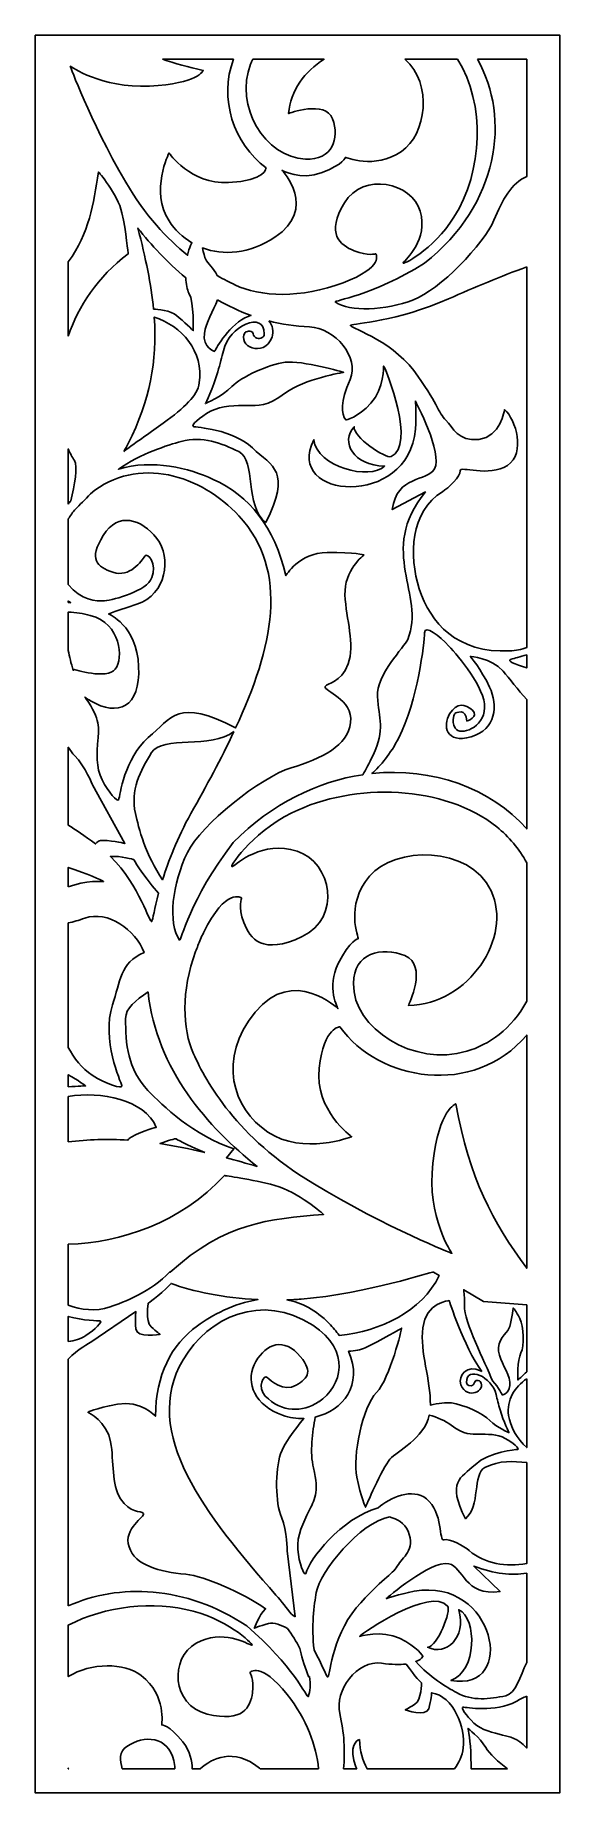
# Model space of a CAD drawing. Header units: centimetres. Extents: x -27 to -21.6, y -9 to 9.
import ezdxf

# ---------------------------------------------------------------- set-up
doc = ezdxf.new("R2010")
doc.units = ezdxf.units.CM
doc.header["$MEASUREMENT"] = 0
doc.layers.add('layer 1', color=7, linetype='Continuous')

msp = doc.modelspace()

# ---------------------------------------------------------------- linework, layer by layer
at = {"layer": 'layer 1', "color": 250}
for points, knots in [([(-26.99914, 9.00077), (-26.99914, 9.00077), (-21.63093, 9.00077), (-21.63093, 9.00077), (-21.63093, 9.00077), (-21.63093, 9.00077), (-21.63093, -9.00021), (-21.63093, -9.00021), (-21.63093, -9.00021), (-21.63093, -9.00021), (-26.99914, -9.00021), (-26.99914, -9.00021), (-26.99914, -9.00021), (-26.99914, -9.00021), (-26.99914, 9.00077), (-26.99914, 9.00077)], [0, 0, 0, 0, 0.2, 0.2, 0.2, 0.2, 0.4, 0.4, 0.4, 0.4, 0.6, 0.6, 0.6, 0.6, 1, 1, 1, 1]), ([(-25.69753, 8.75316), (-25.69753, 8.75316), (-24.97039, 8.75316), (-24.97039, 8.75316), (-24.97039, 8.75316), (-25.12124, 8.35478), (-24.97064, 7.88635), (-24.63671, 7.64179), (-24.63671, 7.64179), (-24.63671, 7.64179), (-24.63671, 7.50968), (-25.02238, 7.49075), (-25.02238, 7.49075), (-25.40807, 7.4718), (-25.62963, 7.79437), (-25.62963, 7.79437), (-25.62963, 7.79437), (-25.62963, 7.79437), (-25.82658, 7.40258), (-25.62963, 7.09784), (-25.62963, 7.09784), (-25.5711, 7.00726), (-25.49083, 6.93014), (-25.39525, 6.87409), (-25.39525, 6.87409), (-25.39979, 6.86543), (-25.40446, 6.85628), (-25.40926, 6.84661), (-25.40926, 6.84661), (-25.42179, 6.82137), (-25.43236, 6.78676), (-25.44045, 6.74724), (-25.44045, 6.74724), (-25.64735, 6.91408), (-25.87322, 7.15226), (-26.0726, 7.49559), (-26.0726, 7.49559), (-26.45452, 8.15324), (-26.6397, 8.68255), (-26.6397, 8.68255), (-26.6397, 8.68255), (-26.6397, 8.68255), (-26.32722, 8.45626), (-25.82956, 8.4798), (-25.82956, 8.4798), (-25.33189, 8.50334), (-25.27885, 8.63994), (-25.27885, 8.63994), (-25.27885, 8.63994), (-25.43246, 8.67444), (-25.57071, 8.71204), (-25.69753, 8.75316)], [0, 0, 0, 0, 0.07142857, 0.07142857, 0.07142857, 0.07142857, 0.14285714, 0.14285714, 0.14285714, 0.14285714, 0.21428571, 0.21428571, 0.21428571, 0.21428571, 0.28571429, 0.28571429, 0.28571429, 0.28571429, 0.35714286, 0.35714286, 0.35714286, 0.35714286, 0.42857143, 0.42857143, 0.42857143, 0.42857143, 0.5, 0.5, 0.5, 0.5, 0.57142857, 0.57142857, 0.57142857, 0.57142857, 0.64285714, 0.64285714, 0.64285714, 0.64285714, 0.71428571, 0.71428571, 0.71428571, 0.71428571, 0.78571429, 0.78571429, 0.78571429, 0.78571429, 0.85714286, 0.85714286, 0.85714286, 0.85714286, 1, 1, 1, 1]), ([(-23.21587, 8.75316), (-23.21587, 8.75316), (-22.678, 8.75316), (-22.678, 8.75316), (-22.678, 8.75316), (-22.3875, 8.29536), (-22.41821, 7.60857), (-22.71425, 7.13614), (-22.71425, 7.13614), (-22.92645, 6.7975), (-23.25713, 6.63487), (-23.23245, 6.66997), (-23.23245, 6.66997), (-23.20777, 6.70507), (-22.97582, 6.90423), (-23.05972, 7.19732), (-23.05972, 7.19732), (-23.14361, 7.4904), (-23.64208, 7.60338), (-23.83455, 7.28412), (-23.83455, 7.28412), (-24.02702, 6.96488), (-23.87896, 6.85044), (-23.73584, 6.79254), (-23.73584, 6.79254), (-23.59272, 6.73464), (-23.51376, 6.76172), (-23.51376, 6.76172), (-23.51376, 6.76172), (-23.51376, 6.76172), (-23.41998, 6.62642), (-23.84935, 6.46426), (-23.84935, 6.46426), (-24.27872, 6.3021), (-24.69821, 6.31938), (-24.95485, 6.44263), (-24.95485, 6.44263), (-25.00701, 6.46768), (-25.06839, 6.49889), (-25.13627, 6.53825), (-25.13627, 6.53825), (-25.17465, 6.61167), (-25.23656, 6.66842), (-25.25464, 6.70463), (-25.25464, 6.70463), (-25.26549, 6.72639), (-25.27694, 6.77276), (-25.287, 6.82238), (-25.287, 6.82238), (-25.07495, 6.74222), (-24.81069, 6.75804), (-24.54644, 6.93193), (-24.54644, 6.93193), (-24.10331, 7.22351), (-24.47259, 7.61701), (-24.47259, 7.61701), (-24.47259, 7.61701), (-24.47259, 7.61701), (-24.28385, 7.50836), (-24.06229, 7.5941), (-24.06229, 7.5941), (-23.84073, 7.67985), (-23.82431, 7.75004), (-23.82431, 7.75004), (-23.82431, 7.75004), (-23.82431, 7.75004), (-23.52889, 7.62016), (-23.24989, 7.81043), (-23.24989, 7.81043), (-22.99839, 7.98194), (-22.927, 8.50329), (-23.21587, 8.75316)], [0, 0, 0, 0, 0.05263158, 0.05263158, 0.05263158, 0.05263158, 0.10526316, 0.10526316, 0.10526316, 0.10526316, 0.15789474, 0.15789474, 0.15789474, 0.15789474, 0.21052632, 0.21052632, 0.21052632, 0.21052632, 0.26315789, 0.26315789, 0.26315789, 0.26315789, 0.31578947, 0.31578947, 0.31578947, 0.31578947, 0.36842105, 0.36842105, 0.36842105, 0.36842105, 0.42105263, 0.42105263, 0.42105263, 0.42105263, 0.47368421, 0.47368421, 0.47368421, 0.47368421, 0.52631579, 0.52631579, 0.52631579, 0.52631579, 0.57894737, 0.57894737, 0.57894737, 0.57894737, 0.63157895, 0.63157895, 0.63157895, 0.63157895, 0.68421053, 0.68421053, 0.68421053, 0.68421053, 0.73684211, 0.73684211, 0.73684211, 0.73684211, 0.78947368, 0.78947368, 0.78947368, 0.78947368, 0.84210526, 0.84210526, 0.84210526, 0.84210526, 0.89473684, 0.89473684, 0.89473684, 0.89473684, 1, 1, 1, 1]), ([(-24.77323, 8.75316), (-24.77323, 8.75316), (-24.04252, 8.75316), (-24.04252, 8.75316), (-24.04252, 8.75316), (-24.23818, 8.63126), (-24.38768, 8.43397), (-24.40694, 8.19796), (-24.40694, 8.19796), (-24.40694, 8.19796), (-24.02946, 8.34092), (-23.9556, 8.14334), (-23.9556, 8.14334), (-23.88175, 7.94574), (-23.9582, 7.71758), (-24.2346, 7.7309), (-24.2346, 7.7309), (-24.6477, 7.75081), (-24.96446, 8.27551), (-24.79455, 8.70448), (-24.79455, 8.70448), (-24.78813, 8.7207), (-24.78102, 8.73694), (-24.77323, 8.75316)], [0, 0, 0, 0, 0.14285714, 0.14285714, 0.14285714, 0.14285714, 0.28571429, 0.28571429, 0.28571429, 0.28571429, 0.42857143, 0.42857143, 0.42857143, 0.42857143, 0.57142857, 0.57142857, 0.57142857, 0.57142857, 0.71428571, 0.71428571, 0.71428571, 0.71428571, 1, 1, 1, 1]), ([(-22.47388, 8.75316), (-22.47388, 8.75316), (-21.9693, 8.75316), (-21.9693, 8.75316), (-21.9693, 8.75316), (-21.9693, 8.75316), (-21.9693, 7.55314), (-21.9693, 7.55314), (-21.9693, 7.55314), (-22.12126, 7.49055), (-22.22217, 7.30977), (-22.30489, 7.10734), (-22.30489, 7.10734), (-22.40569, 6.86073), (-22.86402, 6.38946), (-23.12837, 6.28977), (-23.12837, 6.28977), (-23.41792, 6.18057), (-23.78047, 6.16286), (-23.92843, 6.26834), (-23.92843, 6.26834), (-23.94746, 6.28191), (-23.55045, 6.33113), (-23.01498, 6.66401), (-23.01498, 6.66401), (-22.24956, 7.27618), (-22.13309, 8.14944), (-22.47388, 8.75316)], [0, 0, 0, 0, 0.125, 0.125, 0.125, 0.125, 0.25, 0.25, 0.25, 0.25, 0.375, 0.375, 0.375, 0.375, 0.5, 0.5, 0.5, 0.5, 0.625, 0.625, 0.625, 0.625, 0.75, 0.75, 0.75, 0.75, 1, 1, 1, 1]), ([(-26.66076, 5.91749), (-26.66076, 5.91749), (-26.66076, 6.67828), (-26.66076, 6.67828), (-26.66076, 6.67828), (-26.44443, 6.97894), (-26.40481, 7.26264), (-26.35094, 7.60054), (-26.35094, 7.60054), (-26.35094, 7.60054), (-26.1561, 7.37483), (-26.11159, 7.18134), (-26.11159, 7.18134), (-26.0671, 6.98784), (-26.04801, 6.76003), (-26.04801, 6.76003), (-26.04801, 6.76003), (-26.36172, 6.52594), (-26.55573, 6.22445), (-26.66076, 5.91749)], [0, 0, 0, 0, 0.16666667, 0.16666667, 0.16666667, 0.16666667, 0.33333333, 0.33333333, 0.33333333, 0.33333333, 0.5, 0.5, 0.5, 0.5, 0.66666667, 0.66666667, 0.66666667, 0.66666667, 1, 1, 1, 1]), ([(-25.788, 6.19465), (-25.75012, 6.19257), (-25.612, 6.18163), (-25.55194, 6.13107), (-25.55194, 6.13107), (-25.48198, 6.07218), (-25.38236, 5.97502), (-25.38236, 5.97502), (-25.38236, 5.97502), (-25.38236, 5.97502), (-25.37105, 6.26027), (-25.42557, 6.35923), (-25.42557, 6.35923), (-25.44486, 6.39425), (-25.45518, 6.45201), (-25.45808, 6.51678), (-25.45808, 6.51678), (-25.65063, 6.67506), (-25.81285, 6.85336), (-25.94861, 7.02533), (-25.94861, 7.02533), (-25.86797, 6.7183), (-25.81233, 6.44697), (-25.788, 6.19465)], [0, 0, 0, 0, 0.14285714, 0.14285714, 0.14285714, 0.14285714, 0.28571429, 0.28571429, 0.28571429, 0.28571429, 0.42857143, 0.42857143, 0.42857143, 0.42857143, 0.57142857, 0.57142857, 0.57142857, 0.57142857, 0.71428571, 0.71428571, 0.71428571, 0.71428571, 1, 1, 1, 1]), ([(-21.9693, 6.62695), (-21.9693, 6.62695), (-21.9693, 2.72886), (-21.9693, 2.72886), (-21.9693, 2.72886), (-22.0235, 2.70997), (-22.0815, 2.69772), (-22.14329, 2.69474), (-22.14329, 2.69474), (-22.6815, 2.66877), (-22.95641, 2.98311), (-23.06859, 3.32884), (-23.06859, 3.32884), (-23.17957, 3.67083), (-23.16002, 4.12222), (-22.83073, 4.32547), (-22.83073, 4.32547), (-22.77306, 4.36106), (-22.6411, 4.48476), (-22.64935, 4.54), (-22.64935, 4.54), (-22.65759, 4.59524), (-22.35665, 4.46883), (-22.16702, 4.59494), (-22.16702, 4.59494), (-21.97739, 4.72107), (-22.08046, 5.06315), (-22.19589, 5.16684), (-22.19589, 5.16684), (-22.19589, 5.16684), (-22.24123, 4.88094), (-22.45971, 4.85917), (-22.45971, 4.85917), (-22.6782, 4.83741), (-22.71941, 4.9839), (-22.79774, 5.05771), (-22.79774, 5.05771), (-22.87608, 5.13151), (-22.8813, 5.23983), (-23.12597, 5.56575), (-23.12597, 5.56575), (-23.37065, 5.89167), (-23.81219, 6.01463), (-23.77213, 6.03057), (-23.77213, 6.03057), (-23.73207, 6.04651), (-23.29939, 6.06739), (-22.77058, 6.30006), (-22.77058, 6.30006), (-22.50275, 6.41789), (-22.23314, 6.53258), (-21.9693, 6.62695)], [0, 0, 0, 0, 0.07142857, 0.07142857, 0.07142857, 0.07142857, 0.14285714, 0.14285714, 0.14285714, 0.14285714, 0.21428571, 0.21428571, 0.21428571, 0.21428571, 0.28571429, 0.28571429, 0.28571429, 0.28571429, 0.35714286, 0.35714286, 0.35714286, 0.35714286, 0.42857143, 0.42857143, 0.42857143, 0.42857143, 0.5, 0.5, 0.5, 0.5, 0.57142857, 0.57142857, 0.57142857, 0.57142857, 0.64285714, 0.64285714, 0.64285714, 0.64285714, 0.71428571, 0.71428571, 0.71428571, 0.71428571, 0.78571429, 0.78571429, 0.78571429, 0.78571429, 0.85714286, 0.85714286, 0.85714286, 0.85714286, 1, 1, 1, 1]), ([(-24.60909, 6.07442), (-24.56933, 6.02919), (-24.5538, 5.96554), (-24.57574, 5.90802), (-24.57574, 5.90802), (-24.66022, 5.68662), (-24.94161, 5.81999), (-24.84985, 5.95676), (-24.84985, 5.95676), (-24.84985, 5.95676), (-24.7843, 5.99628), (-24.76865, 5.94127), (-24.76865, 5.94127), (-24.76374, 5.92408), (-24.75435, 5.91231), (-24.74375, 5.90432), (-24.74375, 5.90432), (-24.71549, 5.883), (-24.65527, 5.89503), (-24.65466, 5.941), (-24.65466, 5.941), (-24.65144, 6.18432), (-25.01894, 6.02382), (-25.07302, 5.76857), (-25.07302, 5.76857), (-25.08607, 5.70701), (-25.10904, 5.63234), (-25.13165, 5.55189), (-25.13165, 5.55189), (-25.17834, 5.38579), (-25.25674, 5.22792), (-25.25674, 5.22792), (-25.25674, 5.22792), (-25.25674, 5.22792), (-25.08797, 5.29939), (-24.98729, 5.40094), (-24.98729, 5.40094), (-24.88661, 5.50246), (-24.6107, 5.62841), (-24.44069, 5.65007), (-24.44069, 5.65007), (-24.2707, 5.67174), (-23.84287, 5.54797), (-23.84287, 5.54797), (-23.84287, 5.54797), (-23.84287, 5.54797), (-24.24755, 5.48027), (-24.43814, 5.33622), (-24.43814, 5.33622), (-24.62872, 5.19218), (-24.71928, 5.20752), (-24.82984, 5.20746), (-24.82984, 5.20746), (-24.94041, 5.2074), (-25.09224, 5.20985), (-25.20433, 5.14839), (-25.20433, 5.14839), (-25.31641, 5.08692), (-25.41155, 5.00042), (-25.38074, 4.99241), (-25.38074, 4.99241), (-25.34995, 4.98439), (-24.98252, 4.967), (-24.77549, 4.773), (-24.77549, 4.773), (-24.56847, 4.57899), (-24.37499, 4.53969), (-24.63912, 4.0085), (-24.63912, 4.0085), (-24.85743, 4.1784), (-24.7374, 4.64774), (-24.91592, 4.73539), (-24.91592, 4.73539), (-25.09458, 4.82311), (-25.28493, 4.8974), (-25.50543, 4.83944), (-25.50543, 4.83944), (-25.63777, 4.80464), (-25.92333, 4.7133), (-26.14792, 4.55563), (-26.14792, 4.55563), (-25.79625, 4.66208), (-25.42521, 4.56503), (-25.17729, 4.4515), (-25.17729, 4.4515), (-24.8076, 4.28219), (-24.55011, 3.96546), (-24.43408, 3.46625), (-24.43408, 3.46625), (-24.43408, 3.46625), (-24.30142, 3.69894), (-24.01051, 3.70278), (-24.01051, 3.70278), (-23.71961, 3.70663), (-23.63595, 3.67697), (-23.63595, 3.67697), (-23.63595, 3.67697), (-23.63595, 3.67697), (-23.84115, 3.51834), (-23.82907, 3.26761), (-23.82907, 3.26761), (-23.81698, 3.01689), (-23.72485, 2.76172), (-23.79772, 2.56072), (-23.79772, 2.56072), (-23.87057, 2.35973), (-24.01299, 2.37264), (-24.03211, 2.3287), (-24.03211, 2.3287), (-24.05123, 2.28475), (-23.74705, 2.20205), (-23.77127, 1.96224), (-23.77127, 1.96224), (-23.79549, 1.72242), (-24.06843, 1.59371), (-24.37904, 1.49748), (-24.37904, 1.49748), (-24.68965, 1.40125), (-25.30138, 0.91919), (-25.44224, 0.62937), (-25.44224, 0.62937), (-25.59654, 0.31194), (-25.64315, -0.09368), (-25.52337, -0.26693), (-25.52337, -0.26693), (-25.50796, -0.28922), (-25.42018, 0.15292), (-24.9736, 0.73102), (-24.9736, 0.73102), (-24.57379, 1.13615), (-24.10587, 1.35771), (-23.64784, 1.42663), (-23.64784, 1.42663), (-23.6179, 1.47517), (-23.58203, 1.54044), (-23.54151, 1.62737), (-23.54151, 1.62737), (-23.41715, 1.89419), (-23.48298, 2.00075), (-23.49762, 2.22726), (-23.49762, 2.22726), (-23.51225, 2.45375), (-23.21971, 2.73344), (-23.18726, 2.81285), (-23.18726, 2.81285), (-22.99823, 3.27532), (-23.50255, 3.70566), (-23.00689, 4.32369), (-23.00689, 4.32369), (-23.00689, 4.32369), (-23.34562, 4.14218), (-23.34562, 4.14218), (-23.34562, 4.14218), (-23.29933, 4.49918), (-22.9867, 4.42558), (-22.91329, 4.55795), (-22.91329, 4.55795), (-22.82331, 4.72017), (-23.10907, 5.25289), (-23.10907, 5.25289), (-23.10907, 5.25289), (-23.10907, 5.25289), (-23.09614, 5.12586), (-23.10907, 4.96398), (-23.10907, 4.96398), (-23.17403, 4.15044), (-24.46026, 4.2446), (-24.14699, 4.85646), (-24.14699, 4.85646), (-24.12155, 4.57998), (-23.56987, 4.43653), (-23.42414, 4.58742), (-23.42414, 4.58742), (-23.74316, 4.59084), (-23.87837, 4.83573), (-23.7344, 4.99008), (-23.7344, 4.99008), (-23.75413, 4.89122), (-23.41309, 4.65983), (-23.35583, 4.68525), (-23.35583, 4.68525), (-23.10198, 4.79797), (-23.40459, 5.5712), (-23.4348, 5.61154), (-23.4348, 5.61154), (-23.4348, 5.61154), (-23.42493, 5.3829), (-23.56311, 5.2326), (-23.56311, 5.2326), (-23.7013, 5.08228), (-23.81974, 5.05971), (-23.81974, 5.05971), (-23.81974, 5.05971), (-23.8691, 5.11952), (-23.88069, 5.24654), (-23.77689, 5.4737), (-23.77689, 5.4737), (-23.67309, 5.70086), (-23.93564, 6.0012), (-24.19211, 6.01267), (-24.19211, 6.01267), (-24.33948, 6.01925), (-24.47832, 6.04084), (-24.60909, 6.07442)], [0, 0, 0, 0, 0.01923077, 0.01923077, 0.01923077, 0.01923077, 0.03846154, 0.03846154, 0.03846154, 0.03846154, 0.05769231, 0.05769231, 0.05769231, 0.05769231, 0.07692308, 0.07692308, 0.07692308, 0.07692308, 0.09615385, 0.09615385, 0.09615385, 0.09615385, 0.11538462, 0.11538462, 0.11538462, 0.11538462, 0.13461538, 0.13461538, 0.13461538, 0.13461538, 0.15384615, 0.15384615, 0.15384615, 0.15384615, 0.17307692, 0.17307692, 0.17307692, 0.17307692, 0.19230769, 0.19230769, 0.19230769, 0.19230769, 0.21153846, 0.21153846, 0.21153846, 0.21153846, 0.23076923, 0.23076923, 0.23076923, 0.23076923, 0.25, 0.25, 0.25, 0.25, 0.26923077, 0.26923077, 0.26923077, 0.26923077, 0.28846154, 0.28846154, 0.28846154, 0.28846154, 0.30769231, 0.30769231, 0.30769231, 0.30769231, 0.32692308, 0.32692308, 0.32692308, 0.32692308, 0.34615385, 0.34615385, 0.34615385, 0.34615385, 0.36538462, 0.36538462, 0.36538462, 0.36538462, 0.38461538, 0.38461538, 0.38461538, 0.38461538, 0.40384615, 0.40384615, 0.40384615, 0.40384615, 0.42307692, 0.42307692, 0.42307692, 0.42307692, 0.44230769, 0.44230769, 0.44230769, 0.44230769, 0.46153846, 0.46153846, 0.46153846, 0.46153846, 0.48076923, 0.48076923, 0.48076923, 0.48076923, 0.5, 0.5, 0.5, 0.5, 0.51923077, 0.51923077, 0.51923077, 0.51923077, 0.53846154, 0.53846154, 0.53846154, 0.53846154, 0.55769231, 0.55769231, 0.55769231, 0.55769231, 0.57692308, 0.57692308, 0.57692308, 0.57692308, 0.59615385, 0.59615385, 0.59615385, 0.59615385, 0.61538462, 0.61538462, 0.61538462, 0.61538462, 0.63461538, 0.63461538, 0.63461538, 0.63461538, 0.65384615, 0.65384615, 0.65384615, 0.65384615, 0.67307692, 0.67307692, 0.67307692, 0.67307692, 0.69230769, 0.69230769, 0.69230769, 0.69230769, 0.71153846, 0.71153846, 0.71153846, 0.71153846, 0.73076923, 0.73076923, 0.73076923, 0.73076923, 0.75, 0.75, 0.75, 0.75, 0.76923077, 0.76923077, 0.76923077, 0.76923077, 0.78846154, 0.78846154, 0.78846154, 0.78846154, 0.80769231, 0.80769231, 0.80769231, 0.80769231, 0.82692308, 0.82692308, 0.82692308, 0.82692308, 0.84615385, 0.84615385, 0.84615385, 0.84615385, 0.86538462, 0.86538462, 0.86538462, 0.86538462, 0.88461538, 0.88461538, 0.88461538, 0.88461538, 0.90384615, 0.90384615, 0.90384615, 0.90384615, 0.92307692, 0.92307692, 0.92307692, 0.92307692, 0.94230769, 0.94230769, 0.94230769, 0.94230769, 0.96153846, 0.96153846, 0.96153846, 0.96153846, 1, 1, 1, 1]), ([(-25.13436, 6.29084), (-25.1778, 6.17444), (-25.25224, 6.06011), (-25.26801, 5.94551), (-25.26801, 5.94551), (-25.28802, 5.80017), (-25.16421, 5.76138), (-25.16421, 5.76138), (-25.16421, 5.76138), (-25.16421, 5.76138), (-25.03661, 6.00963), (-24.85366, 6.10601), (-24.85366, 6.10601), (-24.83173, 6.11757), (-24.81036, 6.12537), (-24.78978, 6.12996), (-24.78978, 6.12996), (-24.91228, 6.17403), (-25.02702, 6.22858), (-25.13436, 6.29084)], [0, 0, 0, 0, 0.16666667, 0.16666667, 0.16666667, 0.16666667, 0.33333333, 0.33333333, 0.33333333, 0.33333333, 0.5, 0.5, 0.5, 0.5, 0.66666667, 0.66666667, 0.66666667, 0.66666667, 1, 1, 1, 1]), ([(-26.0925, 4.73731), (-25.95857, 4.83826), (-25.81229, 4.93706), (-25.68834, 5.02721), (-25.68834, 5.02721), (-25.47064, 5.18553), (-25.33813, 5.30931), (-25.31968, 5.43889), (-25.31968, 5.43889), (-25.27342, 5.76386), (-25.5006, 6.02363), (-25.78119, 6.11331), (-25.78119, 6.11331), (-25.74918, 5.65842), (-25.82459, 5.26129), (-26.04671, 4.81987), (-26.04671, 4.81987), (-26.06046, 4.79255), (-26.07584, 4.76497), (-26.0925, 4.73731)], [0, 0, 0, 0, 0.16666667, 0.16666667, 0.16666667, 0.16666667, 0.33333333, 0.33333333, 0.33333333, 0.33333333, 0.5, 0.5, 0.5, 0.5, 0.66666667, 0.66666667, 0.66666667, 0.66666667, 1, 1, 1, 1]), ([(-26.66076, 4.19824), (-26.66076, 4.19824), (-26.66076, 4.76369), (-26.66076, 4.76369), (-26.66076, 4.76369), (-26.64213, 4.71979), (-26.62132, 4.67969), (-26.59855, 4.64427), (-26.59855, 4.64427), (-26.56182, 4.58711), (-26.59391, 4.38673), (-26.63338, 4.23146), (-26.63338, 4.23146), (-26.6426, 4.22065), (-26.65172, 4.2096), (-26.66076, 4.19824)], [0, 0, 0, 0, 0.2, 0.2, 0.2, 0.2, 0.4, 0.4, 0.4, 0.4, 0.6, 0.6, 0.6, 0.6, 1, 1, 1, 1]), ([(-26.66076, 3.37518), (-26.66076, 3.37518), (-26.66076, 4.04572), (-26.66076, 4.04572), (-26.66076, 4.04572), (-26.6381, 4.08172), (-26.61348, 4.116), (-26.58793, 4.14769), (-26.58793, 4.14769), (-26.54435, 4.18977), (-26.49073, 4.2432), (-26.43349, 4.30414), (-26.43349, 4.30414), (-25.95009, 4.70334), (-25.29661, 4.49449), (-24.91398, 4.07708), (-24.91398, 4.07708), (-24.3908, 3.50638), (-24.56754, 2.7264), (-24.94848, 1.90533), (-24.94848, 1.90533), (-25.54041, 2.21525), (-25.60161, 2.01245), (-25.84269, 1.8062), (-25.84269, 1.8062), (-26.08577, 1.59822), (-26.13261, 1.20563), (-26.14425, 1.1732), (-26.14425, 1.1732), (-26.1559, 1.14075), (-26.25081, 1.24893), (-26.31508, 1.37349), (-26.31508, 1.37349), (-26.37933, 1.49805), (-26.36556, 1.66061), (-26.35769, 1.77912), (-26.35769, 1.77912), (-26.34982, 1.89764), (-26.32528, 1.99361), (-26.48105, 2.20823), (-26.48105, 2.20823), (-26.48408, 2.2124), (-26.48707, 2.2167), (-26.49003, 2.22105), (-26.49003, 2.22105), (-26.47274, 2.20847), (-26.45335, 2.19577), (-26.43164, 2.18306), (-26.43164, 2.18306), (-26.15106, 2.01881), (-25.92332, 2.11352), (-25.94049, 2.53568), (-25.94049, 2.53568), (-25.95769, 2.95783), (-26.24829, 3.07309), (-26.24829, 3.07309), (-26.24829, 3.07309), (-26.24829, 3.07309), (-26.26151, 3.07382), (-25.95828, 3.17259), (-25.95828, 3.17259), (-25.65505, 3.27138), (-25.60017, 3.64823), (-25.75449, 3.84676), (-25.75449, 3.84676), (-25.90883, 4.04529), (-26.15105, 4.12481), (-26.30313, 3.87724), (-26.30313, 3.87724), (-26.45522, 3.62966), (-26.37164, 3.55895), (-26.2032, 3.50004), (-26.2032, 3.50004), (-26.03477, 3.44114), (-25.90764, 3.61576), (-25.87779, 3.66365), (-25.87779, 3.66365), (-25.84792, 3.71155), (-25.75071, 3.58227), (-25.80448, 3.44485), (-25.80448, 3.44485), (-25.85824, 3.30744), (-26.18514, 3.21824), (-26.28984, 3.20754), (-26.28984, 3.20754), (-26.3695, 3.19939), (-26.53456, 3.21518), (-26.66076, 3.37518)], [0, 0, 0, 0, 0.04347826, 0.04347826, 0.04347826, 0.04347826, 0.08695652, 0.08695652, 0.08695652, 0.08695652, 0.13043478, 0.13043478, 0.13043478, 0.13043478, 0.17391304, 0.17391304, 0.17391304, 0.17391304, 0.2173913, 0.2173913, 0.2173913, 0.2173913, 0.26086957, 0.26086957, 0.26086957, 0.26086957, 0.30434783, 0.30434783, 0.30434783, 0.30434783, 0.34782609, 0.34782609, 0.34782609, 0.34782609, 0.39130435, 0.39130435, 0.39130435, 0.39130435, 0.43478261, 0.43478261, 0.43478261, 0.43478261, 0.47826087, 0.47826087, 0.47826087, 0.47826087, 0.52173913, 0.52173913, 0.52173913, 0.52173913, 0.56521739, 0.56521739, 0.56521739, 0.56521739, 0.60869565, 0.60869565, 0.60869565, 0.60869565, 0.65217391, 0.65217391, 0.65217391, 0.65217391, 0.69565217, 0.69565217, 0.69565217, 0.69565217, 0.73913043, 0.73913043, 0.73913043, 0.73913043, 0.7826087, 0.7826087, 0.7826087, 0.7826087, 0.82608696, 0.82608696, 0.82608696, 0.82608696, 0.86956522, 0.86956522, 0.86956522, 0.86956522, 0.91304348, 0.91304348, 0.91304348, 0.91304348, 1, 1, 1, 1]), ([(-26.66076, 3.18938), (-26.66076, 3.18938), (-26.66076, 3.2064), (-26.66076, 3.2064), (-26.66076, 3.2064), (-26.65262, 3.20011), (-26.64427, 3.19395), (-26.63563, 3.18797), (-26.63563, 3.18797), (-26.63563, 3.18797), (-26.66076, 3.18938), (-26.66076, 3.18938)], [0, 0, 0, 0, 0.25, 0.25, 0.25, 0.25, 0.5, 0.5, 0.5, 0.5, 1, 1, 1, 1]), ([(-26.66076, 2.69899), (-26.66076, 2.69899), (-26.66076, 3.092), (-26.66076, 3.092), (-26.66076, 3.092), (-26.58332, 3.08801), (-26.50683, 3.07772), (-26.43509, 3.05868), (-26.43509, 3.05868), (-26.12016, 2.97512), (-26.09401, 2.61854), (-26.17912, 2.50764), (-26.17912, 2.50764), (-26.2642, 2.39676), (-26.60387, 2.50646), (-26.60387, 2.50646), (-26.60387, 2.50646), (-26.60387, 2.50646), (-26.60678, 2.5022), (-26.61039, 2.49438), (-26.61039, 2.49438), (-26.63225, 2.56684), (-26.64875, 2.6385), (-26.66076, 2.69899)], [0, 0, 0, 0, 0.14285714, 0.14285714, 0.14285714, 0.14285714, 0.28571429, 0.28571429, 0.28571429, 0.28571429, 0.42857143, 0.42857143, 0.42857143, 0.42857143, 0.57142857, 0.57142857, 0.57142857, 0.57142857, 0.71428571, 0.71428571, 0.71428571, 0.71428571, 1, 1, 1, 1]), ([(-21.9693, 2.19571), (-21.9693, 2.19571), (-21.9693, 0.87106), (-21.9693, 0.87106), (-21.9693, 0.87106), (-22.33643, 1.28891), (-22.93037, 1.50412), (-23.553, 1.43872), (-23.553, 1.43872), (-23.4656, 1.51954), (-23.36312, 1.63879), (-23.27815, 1.80601), (-23.27815, 1.80601), (-23.08794, 2.18039), (-23.01477, 2.78764), (-23.01477, 2.87864), (-23.01477, 2.87864), (-23.01477, 2.96965), (-22.86115, 2.84769), (-22.76605, 2.74314), (-22.76605, 2.74314), (-22.67094, 2.63858), (-22.39294, 2.31771), (-22.40025, 2.11246), (-22.40025, 2.11246), (-22.40757, 1.90719), (-22.64899, 1.81972), (-22.7002, 1.90319), (-22.7002, 1.90319), (-22.7514, 1.98668), (-22.7002, 2.05844), (-22.7002, 2.05844), (-22.7002, 2.05844), (-22.7002, 2.05844), (-22.58315, 2.11464), (-22.58315, 1.97546), (-22.58315, 1.97546), (-22.58315, 1.97546), (-22.45147, 2.01928), (-22.52463, 2.08653), (-22.52463, 2.08653), (-22.59778, 2.15379), (-22.68557, 2.16918), (-22.75873, 2.04906), (-22.75873, 2.04906), (-22.83188, 1.92896), (-22.7953, 1.74009), (-22.53926, 1.81519), (-22.53926, 1.81519), (-22.28321, 1.8903), (-22.26126, 2.13671), (-22.34905, 2.3234), (-22.34905, 2.3234), (-22.43684, 2.51009), (-22.54657, 2.63774), (-22.54657, 2.63774), (-22.54657, 2.63774), (-22.54657, 2.63774), (-22.33442, 2.62686), (-22.21005, 2.48684), (-22.21005, 2.48684), (-22.14652, 2.41532), (-22.06011, 2.29511), (-21.9693, 2.19571)], [0, 0, 0, 0, 0.05882353, 0.05882353, 0.05882353, 0.05882353, 0.11764706, 0.11764706, 0.11764706, 0.11764706, 0.17647059, 0.17647059, 0.17647059, 0.17647059, 0.23529412, 0.23529412, 0.23529412, 0.23529412, 0.29411765, 0.29411765, 0.29411765, 0.29411765, 0.35294118, 0.35294118, 0.35294118, 0.35294118, 0.41176471, 0.41176471, 0.41176471, 0.41176471, 0.47058824, 0.47058824, 0.47058824, 0.47058824, 0.52941176, 0.52941176, 0.52941176, 0.52941176, 0.58823529, 0.58823529, 0.58823529, 0.58823529, 0.64705882, 0.64705882, 0.64705882, 0.64705882, 0.70588235, 0.70588235, 0.70588235, 0.70588235, 0.76470588, 0.76470588, 0.76470588, 0.76470588, 0.82352941, 0.82352941, 0.82352941, 0.82352941, 0.88235294, 0.88235294, 0.88235294, 0.88235294, 1, 1, 1, 1]), ([(-21.9693, 2.65475), (-21.9693, 2.65475), (-21.9693, 2.52099), (-21.9693, 2.52099), (-21.9693, 2.52099), (-22.09318, 2.56313), (-22.17919, 2.58995), (-22.12956, 2.60883), (-22.12956, 2.60883), (-22.09358, 2.62252), (-22.03948, 2.63196), (-21.9693, 2.65475)], [0, 0, 0, 0, 0.25, 0.25, 0.25, 0.25, 0.5, 0.5, 0.5, 0.5, 1, 1, 1, 1]), ([(-24.96522, 1.8694), (-25.09575, 1.5919), (-25.24873, 1.31), (-25.4051, 1.03017), (-25.4051, 1.03017), (-25.54712, 0.77603), (-25.63735, 0.54), (-25.69578, 0.35162), (-25.69578, 0.35162), (-25.86791, 0.59606), (-25.94112, 0.88109), (-25.97323, 1.02856), (-25.97323, 1.02856), (-26.0256, 1.26906), (-25.92454, 1.46778), (-25.80852, 1.65299), (-25.80852, 1.65299), (-25.69792, 1.82958), (-25.19803, 1.68988), (-24.96522, 1.8694)], [0, 0, 0, 0, 0.16666667, 0.16666667, 0.16666667, 0.16666667, 0.33333333, 0.33333333, 0.33333333, 0.33333333, 0.5, 0.5, 0.5, 0.5, 0.66666667, 0.66666667, 0.66666667, 0.66666667, 1, 1, 1, 1]), ([(-26.66076, 0.90884), (-26.66076, 0.90884), (-26.66076, 1.70738), (-26.66076, 1.70738), (-26.66076, 1.70738), (-26.63938, 1.67435), (-26.61769, 1.64594), (-26.59658, 1.62426), (-26.59658, 1.62426), (-26.48437, 1.50905), (-26.4124, 1.32302), (-26.4124, 1.32302), (-26.4124, 1.32302), (-26.4124, 1.32302), (-26.08182, 0.7223), (-26.08182, 0.7223), (-26.08182, 0.7223), (-26.08182, 0.7223), (-26.17738, 0.75005), (-26.31059, 0.75461), (-26.31059, 0.75461), (-26.34149, 0.75567), (-26.36421, 0.74086), (-26.38087, 0.7175), (-26.38087, 0.7175), (-26.49656, 0.80451), (-26.58765, 0.8644), (-26.66076, 0.90884)], [0, 0, 0, 0, 0.125, 0.125, 0.125, 0.125, 0.25, 0.25, 0.25, 0.25, 0.375, 0.375, 0.375, 0.375, 0.5, 0.5, 0.5, 0.5, 0.625, 0.625, 0.625, 0.625, 0.75, 0.75, 0.75, 0.75, 1, 1, 1, 1]), ([(-21.9693, 0.52583), (-21.9693, 0.52583), (-21.9693, -0.89226), (-21.9693, -0.89226), (-21.9693, -0.89226), (-22.12543, -1.18133), (-22.35831, -1.33852), (-22.58241, -1.40549), (-22.58241, -1.40549), (-23.12233, -1.56679), (-23.74685, -1.17546), (-23.7431, -0.71056), (-23.7431, -0.71056), (-23.7406, -0.39948), (-23.45438, -0.3293), (-23.21609, -0.42569), (-23.21609, -0.42569), (-22.9778, -0.52208), (-23.17971, -0.93587), (-23.17971, -0.93587), (-23.17971, -0.93587), (-22.55781, -0.92422), (-22.11181, -0.23757), (-22.3338, 0.23673), (-22.3338, 0.23673), (-22.5558, 0.71104), (-23.3244, 0.68906), (-23.5778, 0.389), (-23.5778, 0.389), (-23.8312, 0.08893), (-23.69148, -0.25146), (-23.69148, -0.25146), (-23.69148, -0.25146), (-23.69148, -0.25146), (-23.77903, -0.26507), (-23.89979, -0.50782), (-23.89979, -0.50782), (-24.02054, -0.75058), (-23.89965, -0.9698), (-23.89965, -0.9698), (-23.89965, -0.9698), (-23.89965, -0.9698), (-24.359, -0.52851), (-24.74842, -1.00581), (-24.74842, -1.00581), (-25.13781, -1.4831), (-24.98, -1.9908), (-24.61817, -2.23263), (-24.61817, -2.23263), (-24.25635, -2.47448), (-23.76037, -2.28029), (-23.76037, -2.28029), (-23.76037, -2.28029), (-23.76037, -2.28029), (-24.14247, -2.0096), (-24.09276, -1.57811), (-24.09276, -1.57811), (-24.04306, -1.14662), (-23.88036, -1.15566), (-23.88036, -1.15566), (-23.88036, -1.15566), (-23.48631, -1.70984), (-22.51456, -1.88249), (-21.9693, -1.24001), (-21.9693, -1.24001), (-21.9693, -1.24001), (-21.9693, -3.62819), (-21.9693, -3.62819), (-21.9693, -3.62819), (-22.32183, -3.15017), (-22.55488, -2.71034), (-22.69501, -1.94452), (-22.69501, -1.94452), (-22.69501, -1.94452), (-22.86689, -1.99469), (-22.92992, -2.55152), (-22.92992, -2.55152), (-22.99296, -3.10835), (-22.73565, -3.47449), (-22.73565, -3.47449), (-22.73565, -3.47449), (-22.73565, -3.47449), (-23.37484, -3.23048), (-24.15866, -2.75692), (-24.15866, -2.75692), (-24.94246, -2.28335), (-25.24472, -1.72702), (-25.37893, -1.43061), (-25.37893, -1.43061), (-25.49482, -1.1747), (-25.5051, -0.78798), (-25.35835, -0.38415), (-25.35835, -0.38415), (-25.3487, -0.36448), (-25.34082, -0.34416), (-25.33504, -0.32309), (-25.33504, -0.32309), (-25.31747, -0.27934), (-25.29803, -0.23547), (-25.27668, -0.19159), (-25.27668, -0.19159), (-25.04761, 0.27912), (-24.88738, 0.16463), (-24.88738, 0.16463), (-24.88738, 0.16463), (-24.88738, 0.16463), (-24.92613, 0.07789), (-24.86462, -0.08668), (-24.86462, -0.08668), (-24.80311, -0.25123), (-24.67231, -0.42521), (-24.26597, -0.23107), (-24.26597, -0.23107), (-23.85962, -0.03693), (-23.96467, 0.53013), (-24.31987, 0.64433), (-24.31987, 0.64433), (-24.67506, 0.75853), (-24.93623, 0.51187), (-24.98114, 0.48658), (-24.98114, 0.48658), (-25.02604, 0.46128), (-24.80316, 0.82122), (-24.37158, 1.03617), (-24.37158, 1.03617), (-23.72994, 1.35576), (-22.80908, 1.32055), (-22.27453, 0.89133), (-22.27453, 0.89133), (-22.15194, 0.79289), (-22.0485, 0.66856), (-21.9693, 0.52583)], [0, 0, 0, 0, 0.02941176, 0.02941176, 0.02941176, 0.02941176, 0.05882353, 0.05882353, 0.05882353, 0.05882353, 0.08823529, 0.08823529, 0.08823529, 0.08823529, 0.11764706, 0.11764706, 0.11764706, 0.11764706, 0.14705882, 0.14705882, 0.14705882, 0.14705882, 0.17647059, 0.17647059, 0.17647059, 0.17647059, 0.20588235, 0.20588235, 0.20588235, 0.20588235, 0.23529412, 0.23529412, 0.23529412, 0.23529412, 0.26470588, 0.26470588, 0.26470588, 0.26470588, 0.29411765, 0.29411765, 0.29411765, 0.29411765, 0.32352941, 0.32352941, 0.32352941, 0.32352941, 0.35294118, 0.35294118, 0.35294118, 0.35294118, 0.38235294, 0.38235294, 0.38235294, 0.38235294, 0.41176471, 0.41176471, 0.41176471, 0.41176471, 0.44117647, 0.44117647, 0.44117647, 0.44117647, 0.47058824, 0.47058824, 0.47058824, 0.47058824, 0.5, 0.5, 0.5, 0.5, 0.52941176, 0.52941176, 0.52941176, 0.52941176, 0.55882353, 0.55882353, 0.55882353, 0.55882353, 0.58823529, 0.58823529, 0.58823529, 0.58823529, 0.61764706, 0.61764706, 0.61764706, 0.61764706, 0.64705882, 0.64705882, 0.64705882, 0.64705882, 0.67647059, 0.67647059, 0.67647059, 0.67647059, 0.70588235, 0.70588235, 0.70588235, 0.70588235, 0.73529412, 0.73529412, 0.73529412, 0.73529412, 0.76470588, 0.76470588, 0.76470588, 0.76470588, 0.79411765, 0.79411765, 0.79411765, 0.79411765, 0.82352941, 0.82352941, 0.82352941, 0.82352941, 0.85294118, 0.85294118, 0.85294118, 0.85294118, 0.88235294, 0.88235294, 0.88235294, 0.88235294, 0.91176471, 0.91176471, 0.91176471, 0.91176471, 0.94117647, 0.94117647, 0.94117647, 0.94117647, 1, 1, 1, 1]), ([(-25.73584, 0.21265), (-25.77917, 0.05028), (-25.79557, -0.05582), (-25.8055, -0.07528), (-25.8055, -0.07528), (-25.82568, -0.11485), (-25.92641, 0.29157), (-26.2285, 0.58942), (-26.2285, 0.58942), (-26.12578, 0.59842), (-25.9898, 0.55752), (-25.9898, 0.55752), (-25.9898, 0.55752), (-25.9898, 0.55752), (-25.92382, 0.42392), (-25.73584, 0.21265)], [0, 0, 0, 0, 0.2, 0.2, 0.2, 0.2, 0.4, 0.4, 0.4, 0.4, 0.6, 0.6, 0.6, 0.6, 1, 1, 1, 1]), ([(-26.66076, 0.27731), (-26.66076, 0.27731), (-26.66076, 0.4769), (-26.66076, 0.4769), (-26.66076, 0.4769), (-26.47097, 0.41506), (-26.3171, 0.34626), (-26.29848, 0.33193), (-26.29848, 0.33193), (-26.29848, 0.33193), (-26.48602, 0.34977), (-26.66076, 0.27731)], [0, 0, 0, 0, 0.25, 0.25, 0.25, 0.25, 0.5, 0.5, 0.5, 0.5, 1, 1, 1, 1]), ([(-26.66076, -1.36632), (-26.66076, -1.36632), (-26.66076, -0.09186), (-26.66076, -0.09186), (-26.66076, -0.09186), (-26.61029, -0.08063), (-26.55407, -0.06449), (-26.49163, -0.04252), (-26.49163, -0.04252), (-26.25471, 0.04086), (-25.97344, -0.15961), (-25.88461, -0.39451), (-25.88461, -0.39451), (-26.13408, -0.49875), (-26.12759, -0.68967), (-26.20728, -0.93163), (-26.20728, -0.93163), (-26.32424, -1.28681), (-26.12164, -1.71747), (-26.11289, -1.75756), (-26.11289, -1.75756), (-26.10417, -1.79767), (-26.27077, -1.74175), (-26.41636, -1.65118), (-26.41636, -1.65118), (-26.52371, -1.58438), (-26.60065, -1.4716), (-26.66076, -1.36632)], [0, 0, 0, 0, 0.125, 0.125, 0.125, 0.125, 0.25, 0.25, 0.25, 0.25, 0.375, 0.375, 0.375, 0.375, 0.5, 0.5, 0.5, 0.5, 0.625, 0.625, 0.625, 0.625, 0.75, 0.75, 0.75, 0.75, 1, 1, 1, 1]), ([(-25.84435, -0.79797), (-25.75822, -1.60007), (-25.22573, -2.18337), (-24.7293, -2.5856), (-24.7293, -2.5856), (-24.83689, -2.55341), (-24.94093, -2.52379), (-25.04199, -2.49681), (-25.04199, -2.49681), (-25.04199, -2.49681), (-24.96634, -2.40342), (-24.96634, -2.40342), (-24.96634, -2.40342), (-25.37698, -2.27072), (-25.69779, -1.96021), (-25.84481, -1.8067), (-25.84481, -1.8067), (-26.05217, -1.59002), (-26.07525, -1.32703), (-26.07435, -1.0692), (-26.07435, -1.0692), (-26.07399, -0.96848), (-25.97256, -0.88428), (-25.84435, -0.79797)], [0, 0, 0, 0, 0.14285714, 0.14285714, 0.14285714, 0.14285714, 0.28571429, 0.28571429, 0.28571429, 0.28571429, 0.42857143, 0.42857143, 0.42857143, 0.42857143, 0.57142857, 0.57142857, 0.57142857, 0.57142857, 0.71428571, 0.71428571, 0.71428571, 0.71428571, 1, 1, 1, 1]), ([(-26.66076, -1.77119), (-26.66076, -1.77119), (-26.66076, -1.64534), (-26.66076, -1.64534), (-26.66076, -1.64534), (-26.55882, -1.70183), (-26.48414, -1.75969), (-26.48414, -1.75969), (-26.48414, -1.75969), (-26.48414, -1.75969), (-26.55661, -1.76167), (-26.66076, -1.77119)], [0, 0, 0, 0, 0.25, 0.25, 0.25, 0.25, 0.5, 0.5, 0.5, 0.5, 1, 1, 1, 1]), ([(-26.66076, -2.33466), (-26.66076, -2.33466), (-26.66076, -1.86904), (-26.66076, -1.86904), (-26.66076, -1.86904), (-26.3303, -1.81271), (-25.87814, -1.898), (-25.76078, -2.18459), (-25.76078, -2.18459), (-25.76078, -2.18459), (-25.87671, -2.2117), (-26.01649, -2.28451), (-26.01649, -2.28451), (-26.03196, -2.29257), (-26.04321, -2.30325), (-26.05098, -2.31588), (-26.05098, -2.31588), (-26.25879, -2.30258), (-26.45967, -2.30816), (-26.66076, -2.33466)], [0, 0, 0, 0, 0.16666667, 0.16666667, 0.16666667, 0.16666667, 0.33333333, 0.33333333, 0.33333333, 0.33333333, 0.5, 0.5, 0.5, 0.5, 0.66666667, 0.66666667, 0.66666667, 0.66666667, 1, 1, 1, 1]), ([(-25.26461, -2.44066), (-25.42316, -2.40322), (-25.57462, -2.3733), (-25.72123, -2.35148), (-25.72123, -2.35148), (-25.63965, -2.31797), (-25.56097, -2.30039), (-25.56097, -2.30039), (-25.56097, -2.30039), (-25.56097, -2.30039), (-25.46574, -2.36185), (-25.26461, -2.44066)], [0, 0, 0, 0, 0.25, 0.25, 0.25, 0.25, 0.5, 0.5, 0.5, 0.5, 1, 1, 1, 1]), ([(-26.66076, -4.00613), (-26.66076, -4.00613), (-26.66076, -3.38247), (-26.66076, -3.38247), (-26.66076, -3.38247), (-26.12196, -3.36266), (-25.5133, -3.16764), (-25.06283, -2.67902), (-25.06283, -2.67902), (-25.06283, -2.67902), (-24.78359, -2.71601), (-24.54833, -2.77918), (-24.54833, -2.77918), (-24.31307, -2.84235), (-24.04843, -3.07642), (-24.04843, -3.07642), (-24.04843, -3.07642), (-24.61254, -3.12659), (-25.05442, -3.15445), (-25.61825, -3.66845), (-25.61825, -3.66845), (-25.61825, -3.66845), (-25.62102, -3.66375), (-25.62102, -3.66375), (-25.62102, -3.66375), (-25.81297, -3.86981), (-26.0959, -3.97712), (-26.2328, -4.02335), (-26.2328, -4.02335), (-26.38534, -4.07484), (-26.52659, -4.05147), (-26.66076, -4.00613)], [0, 0, 0, 0, 0.11111111, 0.11111111, 0.11111111, 0.11111111, 0.22222222, 0.22222222, 0.22222222, 0.22222222, 0.33333333, 0.33333333, 0.33333333, 0.33333333, 0.44444444, 0.44444444, 0.44444444, 0.44444444, 0.55555556, 0.55555556, 0.55555556, 0.55555556, 0.66666667, 0.66666667, 0.66666667, 0.66666667, 0.77777778, 0.77777778, 0.77777778, 0.77777778, 1, 1, 1, 1]), ([(-23.88782, -4.3154), (-23.91762, -4.27493), (-23.95229, -4.23375), (-23.99247, -4.19194), (-23.99247, -4.19194), (-24.12616, -4.05284), (-24.27416, -3.98008), (-24.42363, -3.95206), (-24.42363, -3.95206), (-24.37543, -3.95042), (-24.32717, -3.94775), (-24.27905, -3.94388), (-24.27905, -3.94388), (-23.59436, -3.88886), (-22.9404, -3.65849), (-22.92471, -3.66764), (-22.92471, -3.66764), (-22.92471, -3.66764), (-22.86451, -3.70277), (-22.86451, -3.70277), (-22.86451, -3.70277), (-23.04553, -4.06992), (-23.46325, -4.27443), (-23.88782, -4.3154)], [0, 0, 0, 0, 0.14285714, 0.14285714, 0.14285714, 0.14285714, 0.28571429, 0.28571429, 0.28571429, 0.28571429, 0.42857143, 0.42857143, 0.42857143, 0.42857143, 0.57142857, 0.57142857, 0.57142857, 0.57142857, 0.71428571, 0.71428571, 0.71428571, 0.71428571, 1, 1, 1, 1]), ([(-26.66076, -7.08631), (-26.66076, -7.08631), (-26.66076, -4.55945), (-26.66076, -4.55945), (-26.66076, -4.55945), (-26.66076, -4.55945), (-26.65828, -4.55663), (-26.65828, -4.55663), (-26.65828, -4.55663), (-26.57511, -4.45977), (-26.42906, -4.38562), (-26.42906, -4.38562), (-26.42906, -4.38562), (-26.42906, -4.38562), (-25.96802, -4.07227), (-25.96802, -4.07227), (-25.96802, -4.07227), (-25.96802, -4.07227), (-25.98072, -4.14721), (-25.9702, -4.24801), (-25.9702, -4.24801), (-25.95969, -4.34882), (-25.7218, -4.30346), (-25.7218, -4.30346), (-25.7218, -4.30346), (-25.7218, -4.30346), (-25.75233, -4.2848), (-25.8134, -4.22603), (-25.8134, -4.22603), (-25.87445, -4.16724), (-25.84171, -3.9853), (-25.84171, -3.9853), (-25.84171, -3.9853), (-25.84171, -3.9853), (-25.74947, -3.92814), (-25.60901, -3.78333), (-25.60901, -3.78333), (-25.39185, -3.86438), (-25.06908, -3.93128), (-24.72053, -3.94924), (-24.72053, -3.94924), (-24.96762, -3.98645), (-25.19452, -4.11066), (-25.33889, -4.21651), (-25.33889, -4.21651), (-25.61047, -4.41562), (-25.76374, -4.71677), (-25.76852, -5.1438), (-25.76852, -5.1438), (-25.76852, -5.1438), (-25.9189, -4.97546), (-26.15732, -5.02012), (-26.15732, -5.02012), (-26.39574, -5.06479), (-26.45876, -5.10277), (-26.45876, -5.10277), (-26.45876, -5.10277), (-26.45876, -5.10277), (-26.26245, -5.19869), (-26.2271, -5.40556), (-26.2271, -5.40556), (-26.19175, -5.61243), (-26.22101, -5.83611), (-26.12521, -5.98837), (-26.12521, -5.98837), (-26.0294, -6.14065), (-25.91535, -6.10669), (-25.8918, -6.13946), (-25.8918, -6.13946), (-25.86825, -6.17224), (-26.10192, -6.28981), (-26.03885, -6.4818), (-26.03885, -6.4818), (-25.9758, -6.6738), (-25.72955, -6.73411), (-25.45836, -6.7617), (-25.45836, -6.7617), (-25.2595, -6.78193), (-24.89094, -6.94505), (-24.64247, -7.11489), (-24.64247, -7.11489), (-24.7111, -7.17952), (-24.75582, -7.31439), (-24.75582, -7.31439), (-24.75582, -7.31439), (-24.75582, -7.31439), (-24.71581, -7.29364), (-24.61107, -7.26515), (-24.61107, -7.26515), (-24.55668, -7.25037), (-24.47938, -7.28226), (-24.41761, -7.31634), (-24.41761, -7.31634), (-24.36939, -7.38062), (-24.32661, -7.45087), (-24.29132, -7.52221), (-24.29132, -7.52221), (-24.27554, -7.58958), (-24.25016, -7.68), (-24.20962, -7.79092), (-24.20962, -7.79092), (-24.20738, -7.79706), (-24.20511, -7.80308), (-24.20282, -7.80906), (-24.20282, -7.80906), (-24.20282, -7.80906), (-24.19379, -7.80898), (-24.19379, -7.80898), (-24.19379, -7.80898), (-24.18032, -7.88966), (-24.18269, -7.96164), (-24.20493, -8.01547), (-24.20493, -8.01547), (-24.21351, -8.03622), (-24.36499, -7.68934), (-24.83423, -7.29033), (-24.83423, -7.29033), (-25.46274, -6.87317), (-26.14697, -6.85433), (-26.66076, -7.08631)], [0, 0, 0, 0, 0.03225806, 0.03225806, 0.03225806, 0.03225806, 0.06451613, 0.06451613, 0.06451613, 0.06451613, 0.09677419, 0.09677419, 0.09677419, 0.09677419, 0.12903226, 0.12903226, 0.12903226, 0.12903226, 0.16129032, 0.16129032, 0.16129032, 0.16129032, 0.19354839, 0.19354839, 0.19354839, 0.19354839, 0.22580645, 0.22580645, 0.22580645, 0.22580645, 0.25806452, 0.25806452, 0.25806452, 0.25806452, 0.29032258, 0.29032258, 0.29032258, 0.29032258, 0.32258065, 0.32258065, 0.32258065, 0.32258065, 0.35483871, 0.35483871, 0.35483871, 0.35483871, 0.38709677, 0.38709677, 0.38709677, 0.38709677, 0.41935484, 0.41935484, 0.41935484, 0.41935484, 0.4516129, 0.4516129, 0.4516129, 0.4516129, 0.48387097, 0.48387097, 0.48387097, 0.48387097, 0.51612903, 0.51612903, 0.51612903, 0.51612903, 0.5483871, 0.5483871, 0.5483871, 0.5483871, 0.58064516, 0.58064516, 0.58064516, 0.58064516, 0.61290323, 0.61290323, 0.61290323, 0.61290323, 0.64516129, 0.64516129, 0.64516129, 0.64516129, 0.67741935, 0.67741935, 0.67741935, 0.67741935, 0.70967742, 0.70967742, 0.70967742, 0.70967742, 0.74193548, 0.74193548, 0.74193548, 0.74193548, 0.77419355, 0.77419355, 0.77419355, 0.77419355, 0.80645161, 0.80645161, 0.80645161, 0.80645161, 0.83870968, 0.83870968, 0.83870968, 0.83870968, 0.87096774, 0.87096774, 0.87096774, 0.87096774, 0.90322581, 0.90322581, 0.90322581, 0.90322581, 0.93548387, 0.93548387, 0.93548387, 0.93548387, 1, 1, 1, 1]), ([(-24.3774, -7.17103), (-24.42453, -7.10734), (-24.47705, -7.04156), (-24.53557, -6.97493), (-24.53557, -6.97493), (-25.24976, -6.16177), (-25.9254, -5.31259), (-25.48654, -4.56576), (-25.48654, -4.56576), (-25.22758, -4.12507), (-24.67974, -3.874), (-24.15945, -4.21089), (-24.15945, -4.21089), (-23.75736, -4.47125), (-23.86052, -4.83787), (-24.09826, -4.99524), (-24.09826, -4.99524), (-24.09826, -4.99524), (-24.09744, -4.99227), (-24.09744, -4.99227), (-24.09744, -4.99227), (-24.09744, -4.99227), (-24.09946, -4.99441), (-24.10316, -4.99844), (-24.10316, -4.99844), (-24.26165, -5.10066), (-24.47791, -5.11041), (-24.64478, -4.93604), (-24.64478, -4.93604), (-24.73332, -4.84353), (-24.6574, -4.71095), (-24.62435, -4.74519), (-24.62435, -4.74519), (-24.5913, -4.77942), (-24.45592, -4.90122), (-24.3289, -4.8254), (-24.3289, -4.8254), (-24.20187, -4.74959), (-24.14634, -4.67805), (-24.31529, -4.50075), (-24.31529, -4.50075), (-24.48423, -4.32342), (-24.66781, -4.42822), (-24.75812, -4.61581), (-24.75812, -4.61581), (-24.84844, -4.80342), (-24.7458, -5.03598), (-24.46999, -5.13324), (-24.46999, -5.13324), (-24.39753, -5.1588), (-24.32272, -5.16937), (-24.24985, -5.16699), (-24.24985, -5.16699), (-24.34608, -5.28342), (-24.45786, -5.43196), (-24.48866, -5.52709), (-24.48866, -5.52709), (-24.54565, -5.70309), (-24.54096, -6.03153), (-24.47979, -6.1776), (-24.47979, -6.1776), (-24.41861, -6.32366), (-24.42171, -6.52195), (-24.42171, -6.52195), (-24.42171, -6.52195), (-24.42171, -6.52195), (-24.34012, -7.19602), (-24.34012, -7.19602), (-24.34012, -7.19602), (-24.34012, -7.19602), (-24.35337, -7.18613), (-24.3774, -7.17103)], [0, 0, 0, 0, 0.05263158, 0.05263158, 0.05263158, 0.05263158, 0.10526316, 0.10526316, 0.10526316, 0.10526316, 0.15789474, 0.15789474, 0.15789474, 0.15789474, 0.21052632, 0.21052632, 0.21052632, 0.21052632, 0.26315789, 0.26315789, 0.26315789, 0.26315789, 0.31578947, 0.31578947, 0.31578947, 0.31578947, 0.36842105, 0.36842105, 0.36842105, 0.36842105, 0.42105263, 0.42105263, 0.42105263, 0.42105263, 0.47368421, 0.47368421, 0.47368421, 0.47368421, 0.52631579, 0.52631579, 0.52631579, 0.52631579, 0.57894737, 0.57894737, 0.57894737, 0.57894737, 0.63157895, 0.63157895, 0.63157895, 0.63157895, 0.68421053, 0.68421053, 0.68421053, 0.68421053, 0.73684211, 0.73684211, 0.73684211, 0.73684211, 0.78947368, 0.78947368, 0.78947368, 0.78947368, 0.84210526, 0.84210526, 0.84210526, 0.84210526, 0.89473684, 0.89473684, 0.89473684, 0.89473684, 1, 1, 1, 1]), ([(-22.4279, -4.6859), (-22.43242, -4.6832), (-22.43698, -4.68063), (-22.44161, -4.67819), (-22.44161, -4.67819), (-22.57366, -4.60854), (-22.67847, -4.72627), (-22.64235, -4.82105), (-22.64235, -4.82105), (-22.58144, -4.98093), (-22.37822, -4.88474), (-22.44441, -4.78596), (-22.44441, -4.78596), (-22.44441, -4.78596), (-22.49173, -4.75741), (-22.50306, -4.79711), (-22.50306, -4.79711), (-22.5066, -4.80951), (-22.5134, -4.81804), (-22.52104, -4.82378), (-22.52104, -4.82378), (-22.54146, -4.83914), (-22.58493, -4.83043), (-22.58536, -4.79726), (-22.58536, -4.79726), (-22.58759, -4.6216), (-22.32231, -4.73762), (-22.28334, -4.92191), (-22.28334, -4.92191), (-22.27396, -4.96635), (-22.2574, -5.02032), (-22.2411, -5.07839), (-22.2411, -5.07839), (-22.20744, -5.19833), (-22.1509, -5.31236), (-22.1509, -5.31236), (-22.1509, -5.31236), (-22.1509, -5.31236), (-22.27274, -5.26069), (-22.34539, -5.18735), (-22.34539, -5.18735), (-22.41805, -5.114), (-22.61722, -5.02296), (-22.73996, -5.00727), (-22.73996, -5.00727), (-22.79136, -5.00069), (-22.87543, -5.01248), (-22.95578, -5.02845), (-22.95578, -5.02845), (-22.95027, -4.76864), (-23.06445, -4.48622), (-23.0331, -4.2386), (-23.0331, -4.2386), (-22.99953, -3.97371), (-22.76288, -3.95874), (-22.76288, -3.95874), (-22.76288, -3.95874), (-22.76288, -3.95874), (-22.61966, -4.41947), (-22.4279, -4.6859)], [0, 0, 0, 0, 0.0625, 0.0625, 0.0625, 0.0625, 0.125, 0.125, 0.125, 0.125, 0.1875, 0.1875, 0.1875, 0.1875, 0.25, 0.25, 0.25, 0.25, 0.3125, 0.3125, 0.3125, 0.3125, 0.375, 0.375, 0.375, 0.375, 0.4375, 0.4375, 0.4375, 0.4375, 0.5, 0.5, 0.5, 0.5, 0.5625, 0.5625, 0.5625, 0.5625, 0.625, 0.625, 0.625, 0.625, 0.6875, 0.6875, 0.6875, 0.6875, 0.75, 0.75, 0.75, 0.75, 0.8125, 0.8125, 0.8125, 0.8125, 0.875, 0.875, 0.875, 0.875, 1, 1, 1, 1]), ([(-21.9693, -4.003), (-21.9693, -4.003), (-21.9693, -4.68812), (-21.9693, -4.68812), (-21.9693, -4.68812), (-22.01368, -4.72789), (-22.05991, -4.77296), (-22.05991, -4.77296), (-22.05991, -4.77296), (-22.05991, -4.77296), (-22.06797, -4.567), (-22.02857, -4.49556), (-22.02857, -4.49556), (-21.98916, -4.42414), (-22.00143, -4.2217), (-22.04015, -4.14364), (-22.04015, -4.14364), (-22.07888, -4.06559), (-22.10666, -4.03365), (-22.10666, -4.03365), (-22.10666, -4.03365), (-22.10666, -4.03365), (-22.13077, -4.20391), (-22.15185, -4.24611), (-22.15185, -4.24611), (-22.17292, -4.2883), (-22.27656, -4.36908), (-22.25799, -4.47685), (-22.25799, -4.47685), (-22.23942, -4.58462), (-22.15689, -4.68927), (-22.1425, -4.79423), (-22.1425, -4.79423), (-22.12809, -4.89919), (-22.21749, -4.92714), (-22.21749, -4.92714), (-22.21749, -4.92714), (-22.21749, -4.92714), (-22.25612, -4.85194), (-22.31921, -4.78001), (-22.31921, -4.78001), (-22.39554, -4.58891), (-22.61432, -4.17456), (-22.60549, -4.01079), (-22.60549, -4.01079), (-22.60217, -3.9493), (-22.60808, -3.90246), (-22.6145, -3.84868), (-22.6145, -3.84868), (-22.6145, -3.84868), (-22.41168, -3.96704), (-22.41168, -3.96704), (-22.41168, -3.96704), (-22.41168, -3.96704), (-21.9693, -4.003), (-21.9693, -4.003)], [0, 0, 0, 0, 0.06666667, 0.06666667, 0.06666667, 0.06666667, 0.13333333, 0.13333333, 0.13333333, 0.13333333, 0.2, 0.2, 0.2, 0.2, 0.26666667, 0.26666667, 0.26666667, 0.26666667, 0.33333333, 0.33333333, 0.33333333, 0.33333333, 0.4, 0.4, 0.4, 0.4, 0.46666667, 0.46666667, 0.46666667, 0.46666667, 0.53333333, 0.53333333, 0.53333333, 0.53333333, 0.6, 0.6, 0.6, 0.6, 0.66666667, 0.66666667, 0.66666667, 0.66666667, 0.73333333, 0.73333333, 0.73333333, 0.73333333, 0.8, 0.8, 0.8, 0.8, 0.86666667, 0.86666667, 0.86666667, 0.86666667, 1, 1, 1, 1]), ([(-26.66076, -4.37868), (-26.66076, -4.37868), (-26.66076, -4.12078), (-26.66076, -4.12078), (-26.66076, -4.12078), (-26.50347, -4.1659), (-26.35258, -4.16412), (-26.33399, -4.16763), (-26.33399, -4.16763), (-26.30593, -4.17292), (-26.38516, -4.25598), (-26.48122, -4.31775), (-26.48122, -4.31775), (-26.53342, -4.35131), (-26.59738, -4.36869), (-26.66076, -4.37868)], [0, 0, 0, 0, 0.2, 0.2, 0.2, 0.2, 0.4, 0.4, 0.4, 0.4, 0.6, 0.6, 0.6, 0.6, 1, 1, 1, 1]), ([(-21.9693, -5.61743), (-21.9693, -5.61743), (-21.9693, -6.65216), (-21.9693, -6.65216), (-21.9693, -6.65216), (-22.18131, -6.68675), (-22.39561, -6.65761), (-22.55716, -6.51933), (-22.55716, -6.51933), (-22.60745, -6.47629), (-22.7645, -6.38873), (-22.81728, -6.41047), (-22.81728, -6.41047), (-22.87006, -6.43221), (-22.82213, -6.12698), (-22.99649, -5.98781), (-22.99649, -5.98781), (-23.1372, -5.87548), (-23.36847, -5.97214), (-23.491, -6.08266), (-23.491, -6.08266), (-23.87165, -6.18911), (-24.19655, -6.61302), (-24.22813, -6.75394), (-24.22813, -6.75394), (-24.25124, -6.7802), (-24.29893, -6.64664), (-24.31187, -6.50836), (-24.31187, -6.50836), (-24.32479, -6.37005), (-24.25056, -6.22315), (-24.19848, -6.11531), (-24.19848, -6.11531), (-24.1464, -6.00745), (-24.08727, -5.92638), (-24.15156, -5.6726), (-24.15156, -5.6726), (-24.19072, -5.518), (-24.16211, -5.29926), (-24.13375, -5.15192), (-24.13375, -5.15192), (-23.85125, -5.0868), (-23.64017, -4.82171), (-23.79235, -4.47733), (-23.79235, -4.47733), (-23.72939, -4.47518), (-23.6679, -4.46581), (-23.62158, -4.44327), (-23.62158, -4.44327), (-23.47035, -4.3696), (-23.2487, -4.2413), (-23.2487, -4.2413), (-23.2487, -4.2413), (-23.2487, -4.2413), (-23.36384, -4.74913), (-23.50684, -4.90007), (-23.50684, -4.90007), (-23.64981, -5.05102), (-23.75236, -5.55272), (-23.70889, -5.76644), (-23.70889, -5.76644), (-23.66543, -5.98016), (-23.61848, -6.07475), (-23.61848, -6.07475), (-23.61848, -6.07475), (-23.61848, -6.07475), (-23.44812, -5.6733), (-23.36904, -5.58283), (-23.36904, -5.58283), (-23.29469, -5.49783), (-23.02007, -5.37301), (-22.96631, -5.13069), (-22.96631, -5.13069), (-22.88643, -5.15549), (-22.80027, -5.18974), (-22.74193, -5.23387), (-22.74193, -5.23387), (-22.60437, -5.33794), (-22.53899, -5.3269), (-22.45914, -5.32698), (-22.45914, -5.32698), (-22.37932, -5.32706), (-22.26969, -5.32534), (-22.18878, -5.36977), (-22.18878, -5.36977), (-22.10787, -5.4142), (-22.0392, -5.47668), (-22.06145, -5.48246), (-22.06145, -5.48246), (-22.0837, -5.48824), (-22.349, -5.50065), (-22.49856, -5.64067), (-22.49856, -5.64067), (-22.64811, -5.78069), (-22.78783, -5.80897), (-22.59732, -6.19262), (-22.59732, -6.19262), (-22.43962, -6.07002), (-22.52611, -5.73107), (-22.39718, -5.66787), (-22.39718, -5.66787), (-22.24334, -5.59248), (-22.10762, -5.60381), (-21.9693, -5.61743)], [0, 0, 0, 0, 0.03703704, 0.03703704, 0.03703704, 0.03703704, 0.07407407, 0.07407407, 0.07407407, 0.07407407, 0.11111111, 0.11111111, 0.11111111, 0.11111111, 0.14814815, 0.14814815, 0.14814815, 0.14814815, 0.18518519, 0.18518519, 0.18518519, 0.18518519, 0.22222222, 0.22222222, 0.22222222, 0.22222222, 0.25925926, 0.25925926, 0.25925926, 0.25925926, 0.2962963, 0.2962963, 0.2962963, 0.2962963, 0.33333333, 0.33333333, 0.33333333, 0.33333333, 0.37037037, 0.37037037, 0.37037037, 0.37037037, 0.40740741, 0.40740741, 0.40740741, 0.40740741, 0.44444444, 0.44444444, 0.44444444, 0.44444444, 0.48148148, 0.48148148, 0.48148148, 0.48148148, 0.51851852, 0.51851852, 0.51851852, 0.51851852, 0.55555556, 0.55555556, 0.55555556, 0.55555556, 0.59259259, 0.59259259, 0.59259259, 0.59259259, 0.62962963, 0.62962963, 0.62962963, 0.62962963, 0.66666667, 0.66666667, 0.66666667, 0.66666667, 0.7037037, 0.7037037, 0.7037037, 0.7037037, 0.74074074, 0.74074074, 0.74074074, 0.74074074, 0.77777778, 0.77777778, 0.77777778, 0.77777778, 0.81481481, 0.81481481, 0.81481481, 0.81481481, 0.85185185, 0.85185185, 0.85185185, 0.85185185, 0.88888889, 0.88888889, 0.88888889, 0.88888889, 0.92592593, 0.92592593, 0.92592593, 0.92592593, 1, 1, 1, 1]), ([(-21.9693, -4.75877), (-21.9693, -4.75877), (-21.9693, -5.46356), (-21.9693, -5.46356), (-21.9693, -5.46356), (-22.06818, -5.38047), (-22.1397, -5.24516), (-22.15513, -5.13627), (-22.15513, -5.13627), (-22.17788, -4.97587), (-22.0937, -4.84452), (-21.9693, -4.75877)], [0, 0, 0, 0, 0.25, 0.25, 0.25, 0.25, 0.5, 0.5, 0.5, 0.5, 1, 1, 1, 1]), ([(-23.37372, -6.17501), (-23.29742, -6.19397), (-23.21856, -6.23493), (-23.18355, -6.32116), (-23.18355, -6.32116), (-23.10546, -6.51343), (-23.24044, -6.58861), (-23.29358, -6.67862), (-23.29358, -6.67862), (-23.34671, -6.76863), (-23.45303, -6.80135), (-23.71381, -7.10715), (-23.71381, -7.10715), (-23.9746, -7.41296), (-23.98277, -7.84465), (-24.00895, -7.81249), (-24.00895, -7.81249), (-24.02209, -7.79635), (-24.06199, -7.69104), (-24.14495, -7.5372), (-24.14495, -7.5372), (-24.17603, -7.29797), (-24.14483, -7.07255), (-24.12322, -6.94768), (-24.12322, -6.94768), (-24.08626, -6.73422), (-23.67396, -6.22706), (-23.37372, -6.17501)], [0, 0, 0, 0, 0.125, 0.125, 0.125, 0.125, 0.25, 0.25, 0.25, 0.25, 0.375, 0.375, 0.375, 0.375, 0.5, 0.5, 0.5, 0.5, 0.625, 0.625, 0.625, 0.625, 0.75, 0.75, 0.75, 0.75, 1, 1, 1, 1]), ([(-21.9693, -6.75113), (-21.9693, -6.75113), (-21.9693, -7.66377), (-21.9693, -7.66377), (-21.9693, -7.66377), (-22.03954, -7.8109), (-22.07991, -7.98254), (-22.18446, -8.00529), (-22.18446, -8.00529), (-22.34983, -8.04126), (-22.52183, -8.06392), (-22.68941, -7.97239), (-22.68941, -7.97239), (-22.78605, -7.91961), (-22.96517, -7.81379), (-23.10485, -7.65666), (-23.10485, -7.65666), (-23.0708, -7.64269), (-23.047, -7.62468), (-23.03157, -7.6048), (-23.03157, -7.6048), (-23.03157, -7.6048), (-23.08459, -7.50335), (-23.26971, -7.41703), (-23.26971, -7.41703), (-23.45482, -7.33069), (-23.67955, -7.39869), (-23.67955, -7.39869), (-23.67955, -7.39869), (-23.64725, -7.36091), (-22.95678, -6.88708), (-22.77916, -7.08789), (-22.77916, -7.08789), (-22.7391, -7.13318), (-22.88102, -7.50187), (-22.98439, -7.50953), (-22.98439, -7.50953), (-22.79377, -7.60005), (-22.58526, -7.41431), (-22.66427, -7.12448), (-22.66427, -7.12448), (-22.47662, -7.2175), (-22.47672, -7.75424), (-22.74499, -7.84871), (-22.74499, -7.84871), (-22.05583, -7.97438), (-22.2945, -6.78508), (-23.12, -6.93639), (-23.12, -6.93639), (-23.28424, -6.9665), (-23.40717, -7.01102), (-23.40717, -7.01102), (-23.40717, -7.01102), (-23.40717, -7.01102), (-22.95145, -6.61459), (-22.76694, -6.65418), (-22.76694, -6.65418), (-22.61638, -6.68648), (-22.6088, -6.98865), (-22.24195, -6.93836), (-22.24195, -6.93836), (-22.24195, -6.93836), (-22.50989, -6.67842), (-22.50989, -6.67842), (-22.50989, -6.67842), (-22.29871, -6.76071), (-22.12358, -6.77357), (-21.9693, -6.75113)], [0, 0, 0, 0, 0.05555556, 0.05555556, 0.05555556, 0.05555556, 0.11111111, 0.11111111, 0.11111111, 0.11111111, 0.16666667, 0.16666667, 0.16666667, 0.16666667, 0.22222222, 0.22222222, 0.22222222, 0.22222222, 0.27777778, 0.27777778, 0.27777778, 0.27777778, 0.33333333, 0.33333333, 0.33333333, 0.33333333, 0.38888889, 0.38888889, 0.38888889, 0.38888889, 0.44444444, 0.44444444, 0.44444444, 0.44444444, 0.5, 0.5, 0.5, 0.5, 0.55555556, 0.55555556, 0.55555556, 0.55555556, 0.61111111, 0.61111111, 0.61111111, 0.61111111, 0.66666667, 0.66666667, 0.66666667, 0.66666667, 0.72222222, 0.72222222, 0.72222222, 0.72222222, 0.77777778, 0.77777778, 0.77777778, 0.77777778, 0.83333333, 0.83333333, 0.83333333, 0.83333333, 0.88888889, 0.88888889, 0.88888889, 0.88888889, 1, 1, 1, 1]), ([(-24.10047, -8.7526), (-24.10047, -8.7526), (-24.69774, -8.7526), (-24.69774, -8.7526), (-24.69774, -8.7526), (-24.70015, -8.75062), (-24.7025, -8.74862), (-24.70495, -8.74665), (-24.70495, -8.74665), (-24.97183, -8.53144), (-25.1914, -8.64828), (-25.30985, -8.7526), (-25.30985, -8.7526), (-25.30985, -8.7526), (-25.39285, -8.7526), (-25.39285, -8.7526), (-25.39285, -8.7526), (-25.3931, -8.67874), (-25.41102, -8.57597), (-25.48825, -8.47918), (-25.48825, -8.47918), (-25.63072, -8.30066), (-25.70473, -8.30392), (-25.70473, -8.30392), (-25.70473, -8.30392), (-25.70473, -8.30392), (-25.65196, -8.00281), (-25.91315, -7.79925), (-25.91315, -7.79925), (-26.08718, -7.66362), (-26.42576, -7.6665), (-26.66076, -7.8089), (-26.66076, -7.8089), (-26.66076, -7.8089), (-26.66076, -7.2826), (-26.66076, -7.2826), (-26.66076, -7.2826), (-26.28075, -7.08695), (-25.79042, -7.03043), (-25.38123, -7.13991), (-25.38123, -7.13991), (-24.98978, -7.24462), (-24.74271, -7.50213), (-24.78397, -7.48884), (-24.78397, -7.48884), (-24.82524, -7.47556), (-25.08314, -7.31691), (-25.35281, -7.46861), (-25.35281, -7.46861), (-25.62248, -7.62031), (-25.60602, -8.10097), (-25.23894, -8.19284), (-25.23894, -8.19284), (-24.87187, -8.2847), (-24.79636, -8.12104), (-24.77578, -7.97644), (-24.77578, -7.97644), (-24.7552, -7.83186), (-24.80252, -7.76734), (-24.80252, -7.76734), (-24.80252, -7.76734), (-24.80252, -7.76734), (-24.69222, -7.64745), (-24.42012, -7.99446), (-24.42012, -7.99446), (-24.22157, -8.24766), (-24.11939, -8.52076), (-24.10047, -8.7526)], [0, 0, 0, 0, 0.05555556, 0.05555556, 0.05555556, 0.05555556, 0.11111111, 0.11111111, 0.11111111, 0.11111111, 0.16666667, 0.16666667, 0.16666667, 0.16666667, 0.22222222, 0.22222222, 0.22222222, 0.22222222, 0.27777778, 0.27777778, 0.27777778, 0.27777778, 0.33333333, 0.33333333, 0.33333333, 0.33333333, 0.38888889, 0.38888889, 0.38888889, 0.38888889, 0.44444444, 0.44444444, 0.44444444, 0.44444444, 0.5, 0.5, 0.5, 0.5, 0.55555556, 0.55555556, 0.55555556, 0.55555556, 0.61111111, 0.61111111, 0.61111111, 0.61111111, 0.66666667, 0.66666667, 0.66666667, 0.66666667, 0.72222222, 0.72222222, 0.72222222, 0.72222222, 0.77777778, 0.77777778, 0.77777778, 0.77777778, 0.83333333, 0.83333333, 0.83333333, 0.83333333, 0.88888889, 0.88888889, 0.88888889, 0.88888889, 1, 1, 1, 1]), ([(-22.70897, -8.7526), (-22.70897, -8.7526), (-23.60295, -8.7526), (-23.60295, -8.7526), (-23.60295, -8.7526), (-23.6468, -8.67262), (-23.67588, -8.57154), (-23.68211, -8.45533), (-23.68211, -8.45533), (-23.68211, -8.45533), (-23.78157, -8.47726), (-23.73768, -8.66818), (-23.73768, -8.66818), (-23.73054, -8.69926), (-23.72064, -8.72729), (-23.70882, -8.7526), (-23.70882, -8.7526), (-23.70882, -8.7526), (-23.84419, -8.7526), (-23.84419, -8.7526), (-23.84419, -8.7526), (-23.82713, -8.57336), (-23.83681, -8.3849), (-23.88267, -8.18825), (-23.88267, -8.18825), (-23.93753, -7.953), (-23.70679, -7.6376), (-23.45416, -7.67295), (-23.45416, -7.67295), (-23.35007, -7.68751), (-23.26799, -7.68869), (-23.20413, -7.68086), (-23.20413, -7.68086), (-23.11069, -7.81546), (-23.04531, -7.87422), (-23.04531, -7.87422), (-23.04531, -7.87422), (-23.04531, -7.87422), (-23.04707, -8.04818), (-23.11404, -8.09288), (-23.11404, -8.09288), (-23.18103, -8.13755), (-23.21263, -8.14993), (-23.21263, -8.14993), (-23.21263, -8.14993), (-23.21263, -8.14993), (-23.00008, -8.23025), (-22.97254, -8.13848), (-22.97254, -8.13848), (-22.945, -8.0467), (-22.94354, -7.97517), (-22.94354, -7.97517), (-22.94354, -7.97517), (-22.71482, -8.00862), (-22.59483, -8.33407), (-22.62002, -8.54049), (-22.62002, -8.54049), (-22.63013, -8.62336), (-22.66212, -8.69404), (-22.70897, -8.7526)], [0, 0, 0, 0, 0.0625, 0.0625, 0.0625, 0.0625, 0.125, 0.125, 0.125, 0.125, 0.1875, 0.1875, 0.1875, 0.1875, 0.25, 0.25, 0.25, 0.25, 0.3125, 0.3125, 0.3125, 0.3125, 0.375, 0.375, 0.375, 0.375, 0.4375, 0.4375, 0.4375, 0.4375, 0.5, 0.5, 0.5, 0.5, 0.5625, 0.5625, 0.5625, 0.5625, 0.625, 0.625, 0.625, 0.625, 0.6875, 0.6875, 0.6875, 0.6875, 0.75, 0.75, 0.75, 0.75, 0.8125, 0.8125, 0.8125, 0.8125, 0.875, 0.875, 0.875, 0.875, 1, 1, 1, 1]), ([(-21.9693, -8.00934), (-21.9693, -8.00934), (-21.9693, -8.54151), (-21.9693, -8.54151), (-21.9693, -8.54151), (-22.06906, -8.43471), (-22.13842, -8.42804), (-22.21776, -8.40856), (-22.21776, -8.40856), (-22.30817, -8.38639), (-22.43287, -8.358), (-22.51104, -8.28531), (-22.51104, -8.28531), (-22.58919, -8.2126), (-22.648, -8.12283), (-22.62105, -8.12244), (-22.62105, -8.12244), (-22.5941, -8.12205), (-22.2898, -8.18137), (-22.07789, -8.06415), (-22.07789, -8.06415), (-22.0398, -8.04308), (-22.00319, -8.026), (-21.9693, -8.00934)], [0, 0, 0, 0, 0.14285714, 0.14285714, 0.14285714, 0.14285714, 0.28571429, 0.28571429, 0.28571429, 0.28571429, 0.42857143, 0.42857143, 0.42857143, 0.42857143, 0.57142857, 0.57142857, 0.57142857, 0.57142857, 0.71428571, 0.71428571, 0.71428571, 0.71428571, 1, 1, 1, 1]), ([(-25.56907, -8.7526), (-25.56907, -8.7526), (-26.10766, -8.7526), (-26.10766, -8.7526), (-26.10766, -8.7526), (-26.13696, -8.66856), (-26.14164, -8.57755), (-26.06178, -8.52444), (-26.06178, -8.52444), (-25.88444, -8.4065), (-25.63789, -8.41681), (-25.57972, -8.67061), (-25.57972, -8.67061), (-25.57349, -8.69779), (-25.57007, -8.72516), (-25.56907, -8.7526)], [0, 0, 0, 0, 0.2, 0.2, 0.2, 0.2, 0.4, 0.4, 0.4, 0.4, 0.6, 0.6, 0.6, 0.6, 1, 1, 1, 1]), ([(-22.16571, -8.7526), (-22.16571, -8.7526), (-22.53855, -8.7526), (-22.53855, -8.7526), (-22.53855, -8.7526), (-22.53866, -8.71469), (-22.53973, -8.67315), (-22.54023, -8.62984), (-22.54023, -8.62984), (-22.54193, -8.48464), (-22.57137, -8.33985), (-22.57137, -8.33985), (-22.57137, -8.33985), (-22.57137, -8.33985), (-22.44905, -8.43208), (-22.38901, -8.53527), (-22.38901, -8.53527), (-22.35171, -8.59938), (-22.26116, -8.68473), (-22.16571, -8.7526)], [0, 0, 0, 0, 0.16666667, 0.16666667, 0.16666667, 0.16666667, 0.33333333, 0.33333333, 0.33333333, 0.33333333, 0.5, 0.5, 0.5, 0.5, 0.66666667, 0.66666667, 0.66666667, 0.66666667, 1, 1, 1, 1]), ([(-26.65481, -8.7526), (-26.65481, -8.7526), (-26.66076, -8.7526), (-26.66076, -8.7526), (-26.66076, -8.7526), (-26.66076, -8.7526), (-26.66076, -8.74742), (-26.66076, -8.74742), (-26.66076, -8.74742), (-26.6588, -8.74917), (-26.65679, -8.75087), (-26.65481, -8.7526)], [0, 0, 0, 0, 0.25, 0.25, 0.25, 0.25, 0.5, 0.5, 0.5, 0.5, 1, 1, 1, 1])]:
    msp.add_open_spline(points, degree=3, knots=knots, dxfattribs=at)

doc.saveas('drawing.dxf')
